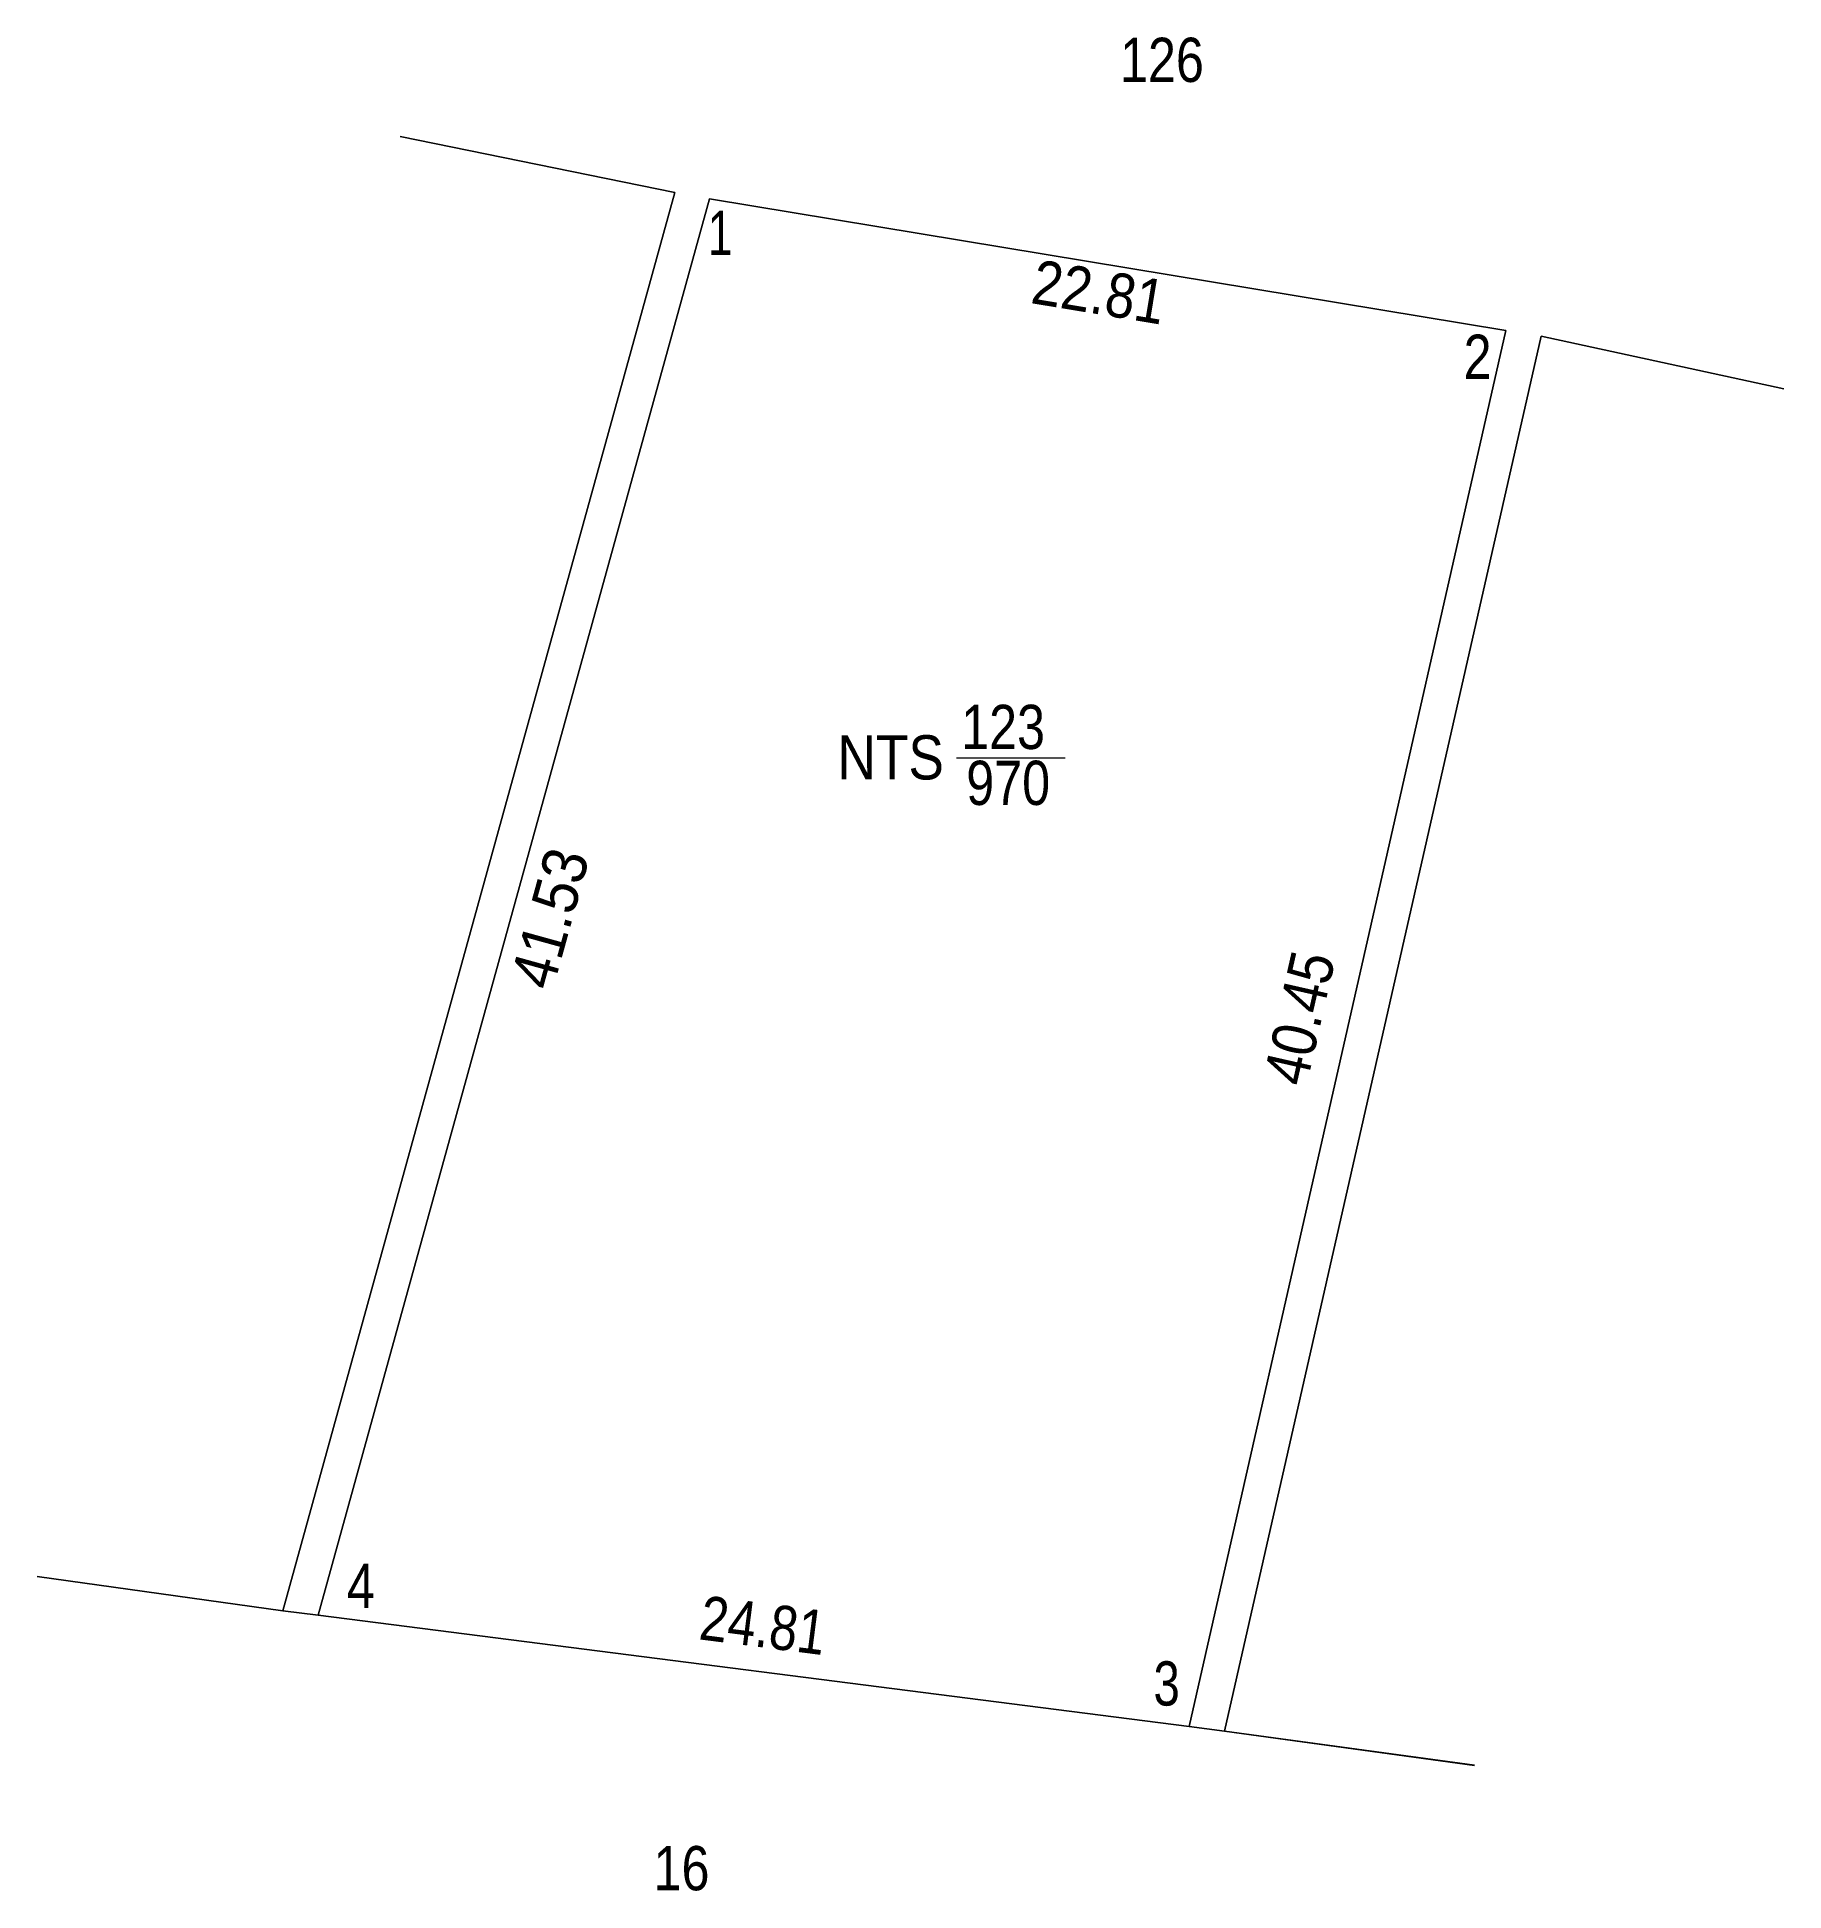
# Model space of a CAD drawing. Header units: metres. Extents: x 551045 to 551490, y 1840357 to 1840507.
# Drawn here: x 551206.8 to 551256.2, y 1840373.4 to 1840425.8 of the extents above; entities that cross this region are included whole.
import ezdxf
from ezdxf.enums import TextEntityAlignment as Align

# ---------------------------------------------------------------- set-up
doc = ezdxf.new("R2010")
doc.units = ezdxf.units.M
doc.header["$LTSCALE"] = 0.5
for name, color, linetype, lineweight in [('1', 7, 'Continuous', 13), ('10', 7, 'Continuous', 13), ('63', 7, 'Continuous', 13)]:
    doc.layers.add(name, color=color, linetype=linetype, lineweight=lineweight)

msp = doc.modelspace()

# ---------------------------------------------------------------- texts
at = {"layer": '1'}
for s, width, p in [('123', 0.85, (551234.115, 1840405.66)), ('NTS', 0.9, (551230.94, 1840404.8)), ('970', 0.85, (551234.26, 1840404.08))]:
    msp.add_text(s, height=1.25, dxfattribs=dict(at, width=width)).set_placement(p, align=Align.CENTER)
at = {"layer": '63', "width": 0.85}
for s, p in [('126', (551238.605, 1840424.51)), ('16', (551225.03, 1840373.41))]:
    msp.add_text(s, height=1.25, dxfattribs=at).set_placement(p, align=Align.CENTER)
at = {"layer": '63'}
for s, width, p in [(' 1', 0.75, (551226.47, 1840419.62)), (' 2', 0.85, (551247.92, 1840416.12)), (' 4', 0.85, (551216.36, 1840381.39)), (' 3', 0.8, (551239.11, 1840378.63))]:
    msp.add_text(s, height=1.25, dxfattribs=dict(at, width=width)).set_placement(p, align=Align.RIGHT)
for s, rotation, width, p in [('22.81', 350.612, 0.9, (551236.723, 1840417.959)), ('41.53', 74.555, 0.95, (551221.91, 1840400.714)), ('40.45', 77.218, 0.9, (551243.097, 1840397.922)), ('24.81', 352.729, 0.85, (551227.256, 1840380.28))]:
    msp.add_text(s, height=1.25, rotation=rotation, dxfattribs=dict(at, width=width)).set_placement(p, align=Align.CENTER)

# ---------------------------------------------------------------- linework, layer by layer
at = {"layer": '1'}
msp.add_line((551249.32, 1840417.33), (551256.18, 1840415.84), dxfattribs=at)
for points in [[(551217.08, 1840422.97), (551224.84, 1840421.39), (551213.76, 1840381.31), (551206.82, 1840382.28)], [(551256.18, 1840415.84), (551249.32, 1840417.33), (551240.37, 1840377.91), (551239.37, 1840378.04), (551248.32, 1840417.49), (551225.82, 1840421.21), (551214.76, 1840381.18), (551213.76, 1840381.31), (551224.84, 1840421.39), (551217.08, 1840422.97)], [(551247.44, 1840376.95), (551240.37, 1840377.91), (551249.32, 1840417.33), (551256.18, 1840415.84)]]:
    msp.add_lwpolyline(points, dxfattribs=at)
msp.add_lwpolyline([(551225.82, 1840421.21), (551248.32, 1840417.49), (551239.37, 1840378.04), (551214.76, 1840381.18)], close=True, dxfattribs=at)
at = {"layer": '10'}
for p, q in [((551224.84, 1840421.39), (551217.08, 1840422.97)), ((551224.84, 1840421.39), (551213.76, 1840381.31)), ((551225.82, 1840421.21), (551214.76, 1840381.18)), ((551248.32, 1840417.49), (551225.82, 1840421.21)), ((551240.37, 1840377.91), (551249.32, 1840417.33)), ((551206.82, 1840382.28), (551213.76, 1840381.31)), ((551213.76, 1840381.31), (551214.76, 1840381.18)), ((551214.76, 1840381.18), (551239.37, 1840378.04)), ((551239.37, 1840378.04), (551240.37, 1840377.91)), ((551240.37, 1840377.91), (551247.44, 1840376.94))]:
    msp.add_line(p, q, dxfattribs=at)
at = {"layer": '63'}
msp.add_line((551232.8, 1840405.41), (551235.87, 1840405.41), dxfattribs=at)

msp.set_redraw_order([(e.dxf.handle, doc.entitydb.next_handle()) for e in msp.query("TEXT MTEXT ATTDEF DIMENSION ARC_DIMENSION")])  # texts and dimensions are drawn at this point

doc.saveas('drawing.dxf')
